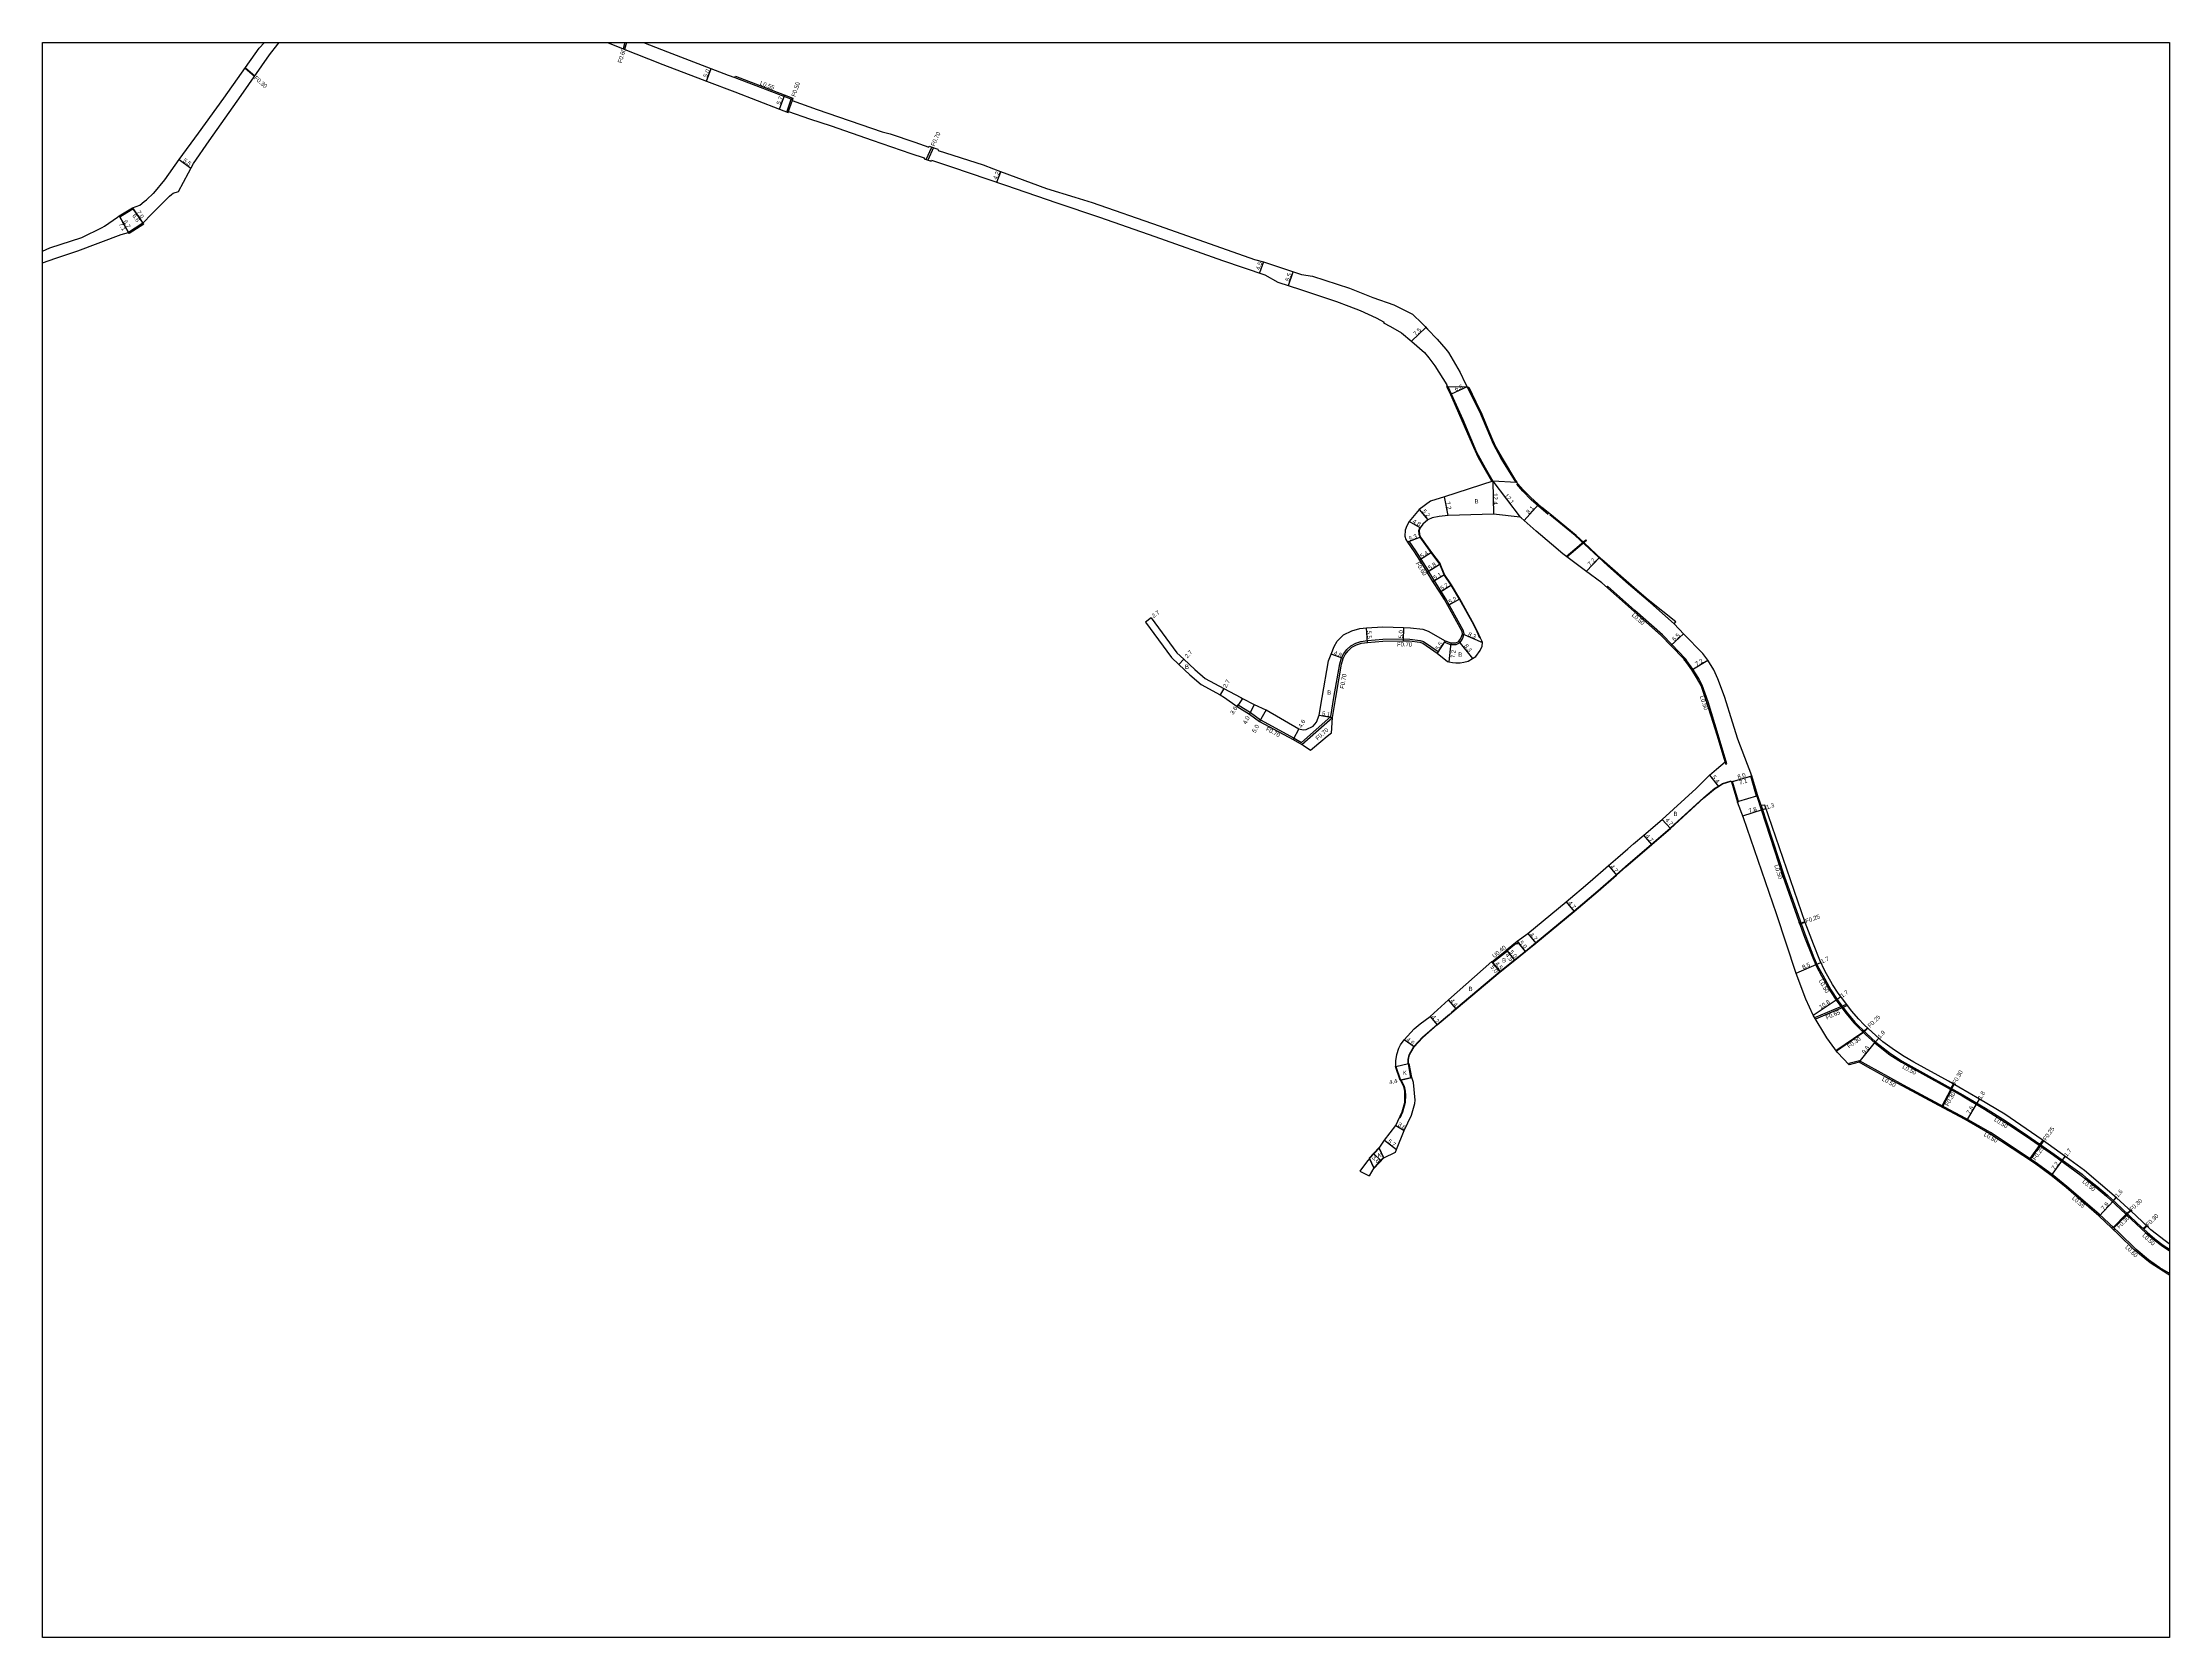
# Model space of a CAD drawing. Header units: metres. Extents: x -19200 to -16000, y -103800 to -102000.
# Drawn here: x -16800 to -16000, y -103800 to -103200 of the extents above; entities that cross this region are included whole.
import ezdxf

# ---------------------------------------------------------------- set-up
doc = ezdxf.new("R2010")
doc.units = ezdxf.units.M
doc.header["$LTSCALE"] = 2.5
for name, color, linetype in [('側溝・桝', 7, 'Continuous'), ('図郭', 7, 'Continuous'), ('幅員', 7, 'Continuous'), ('歩道・分離帯・安全施設', 7, 'Continuous'), ('舗装', 7, 'Continuous'), ('道路', 7, 'Continuous')]:
    doc.layers.add(name, color=color, linetype=linetype)
doc.styles.get("Standard").update_dxf_attribs({"font": ''})
doc.styles.get('Standard').set_extended_font_data('@MS PGothic')

msp = doc.modelspace()

# ---------------------------------------------------------------- linework, layer by layer
at = {"layer": '側溝・桝', "ltscale": 0.5, "flags": 128}
for points in [[(-16580.99, -103200), (-16581.67, -103202.34)], [(-16580.36, -103200), (-16581.1, -103202.56)], [(-16720.32, -103212.76), (-16723.84, -103209.73)], [(-16723.66, -103209.47), (-16720.17, -103212.54)], [(-16539.59, -103213.2), (-16517.93, -103221.44)], [(-16520.05, -103226.15), (-16518.41, -103221.26)], [(-16518.02, -103221.76), (-16519.63, -103226.31)], [(-16467.69, -103243.99), (-16465.56, -103239.3)], [(-16464.9, -103239.53), (-16467.04, -103244.21)], [(-16226.97, -103393.3), (-16219.47, -103387.05), (-16219.21, -103387.39), (-16226.64, -103393.55)], [(-16167.12, -103470.56), (-16166.88, -103471.52)], [(-16155.09, -103483.9), (-16154.7, -103483.8)], [(-16155.09, -103483.9), (-16145.38, -103513.63), (-16139.42, -103530.61), (-16137.22, -103536.54), (-16134.16, -103544.38), (-16132.78, -103547.6), (-16130.88, -103551.08), (-16127.8, -103556.58), (-16125.1, -103560.65), (-16121.66, -103565.27), (-16118.71, -103568.84), (-16114.32, -103573.2), (-16110.75, -103576.39), (-16105.22, -103580.77), (-16100.81, -103583.62), (-16097.38, -103585.46), (-16077.92, -103596.28), (-16069.51, -103601.3), (-16062.06, -103605.98), (-16053.54, -103611.67), (-16043.63, -103618.56), (-16033.17, -103626.16), (-16031.63, -103627.44), (-16027.69, -103630.57)], [(-16138.66, -103531.23), (-16137.1, -103530.68)], [(-16138.57, -103531.47), (-16137.02, -103530.91)], [(-16133.44, -103566.82), (-16121.53, -103561.7)], [(-16121.1, -103562.25), (-16133.1, -103567.39)], [(-16125.44, -103579.2), (-16115.28, -103572.24)], [(-16115.09, -103572.43), (-16125.27, -103579.43)], [(-16114.92, -103571.89), (-16113.63, -103570.65)], [(-16113.46, -103570.82), (-16114.73, -103572.08)], [(-16082.07, -103593.4), (-16081.21, -103591.86)], [(-16081.82, -103593.54), (-16080.97, -103592)], [(-16085.52, -103599.98), (-16082.21, -103593.9)], [(-16081.96, -103594.03), (-16085.24, -103600.13)], [(-16052.45, -103619.84), (-16048.91, -103614.89)], [(-16048.71, -103615.03), (-16052.22, -103619.99)], [(-16048.62, -103614.48), (-16047.59, -103613.05)], [(-16047.4, -103613.19), (-16048.42, -103614.62)], [(-16027.69, -103630.57), (-16023.64, -103634.01), (-16018.38, -103638.82), (-16012.44, -103644.46), (-16008.76, -103647.91), (-16005.76, -103650.39), (-16002.61, -103652.81), (-16000, -103654.56)], [(-16015.96, -103640.43), (-16014.8, -103639.33)], [(-16014.57, -103639.55), (-16015.76, -103640.62)], [(-16021.17, -103645.72), (-16016.31, -103640.78)], [(-16016.08, -103641), (-16020.94, -103645.94)], [(-16008.69, -103645.05), (-16009.84, -103646.21)], [(-16008.47, -103645.25), (-16009.65, -103646.39)]]:
    msp.add_lwpolyline(points, dxfattribs=at)
at = {"layer": '側溝・桝'}
for points in [[(-16286.6, -103387.93), (-16286.12, -103387.58), (-16283.59, -103391.2), (-16278.76, -103398.89)], [(-16265.49, -103421.3), (-16272.16, -103409.22), (-16278.76, -103398.89)], [(-16174.15, -103446.25), (-16175.72, -103441.74), (-16177.04, -103439.23), (-16179.29, -103435.75), (-16182.15, -103431.7), (-16187.13, -103426.51), (-16190.66, -103422.83), (-16201.06, -103413.68), (-16211.34, -103404.56), (-16211.76, -103404.86)], [(-16272.47, -103425.05), (-16272.7, -103425.6), (-16270.38, -103426.45), (-16268.53, -103426.45), (-16268.26, -103426.4), (-16267.01, -103425.85), (-16266.82, -103425.69), (-16266.06, -103424.61), (-16265.84, -103424.13), (-16265.35, -103422.69), (-16265.32, -103422.44), (-16265.49, -103421.3)], [(-16314.3, -103446.42), (-16312.09, -103433.75), (-16311.45, -103431.5), (-16310.6, -103429.89), (-16309.38, -103428.34), (-16307.97, -103426.95), (-16306.08, -103425.93), (-16304.11, -103425.29), (-16301.7, -103424.94), (-16295.85, -103424.51), (-16288.26, -103424.36), (-16285.74, -103424.43), (-16281.78, -103424.91), (-16280.57, -103425.35), (-16275.01, -103429.12), (-16275.39, -103429.71)], [(-16315.44, -103453.55), (-16314.3, -103446.42)], [(-16166.88, -103471.52), (-16166.48, -103471.34), (-16169.69, -103460.41), (-16173.52, -103448.08), (-16174.15, -103446.25)], [(-16350.64, -103449.79), (-16350.27, -103449.19), (-16345.67, -103452.03), (-16341.87, -103454.84), (-16329.25, -103461.63), (-16326.42, -103463.27)], [(-16326.42, -103463.27), (-16315.44, -103453.55)], [(-16326.33, -103464.13), (-16314.79, -103453.91)], [(-16254.82, -103545.83), (-16249.28, -103541.35)], [(-16249.1, -103541.58), (-16245.71, -103538.84)]]:
    msp.add_lwpolyline(points, dxfattribs=at)
at = {"layer": '側溝・桝', "ltscale": 0.5, "flags": 128}
for points in [[(-16182.06, -103431.83), (-16181.84, -103432.14), (-16182.23, -103432.45), (-16182.48, -103432.1)], [(-16138.78, -103530.91), (-16138.48, -103531.7), (-16138.95, -103531.87), (-16139.25, -103531.07)], [(-16115.29, -103571.53), (-16114.7, -103572.11), (-16115.09, -103572.43), (-16115.67, -103571.85)], [(-16085.38, -103600.62), (-16086.03, -103600.27), (-16085.8, -103599.83), (-16085.16, -103600.18)], [(-16082.39, -103593.22), (-16081.51, -103593.71), (-16081.75, -103594.15), (-16082.65, -103593.65)], [(-16049, -103614.22), (-16048.15, -103614.81), (-16048.44, -103615.22), (-16049.3, -103614.62)], [(-16052.63, -103619.72), (-16051.94, -103620.18), (-16052.24, -103620.58), (-16052.95, -103620.12)], [(-16021.71, -103646.01), (-16021.31, -103645.58), (-16020.66, -103646.21), (-16021.08, -103646.62)], [(-16015.49, -103640.87), (-16015.84, -103641.23), (-16016.55, -103640.56), (-16016.18, -103640.21)]]:
    msp.add_lwpolyline(points, close=True, dxfattribs=at)
at = {"layer": '側溝・桝'}
msp.add_lwpolyline([(-16244.84, -103538.65), (-16245.46, -103539.15), (-16245.71, -103538.84), (-16245.96, -103538.53), (-16245.34, -103538.03)], close=True, dxfattribs=at)
at = {"layer": '側溝・桝', "ltscale": 0.5}
for points in [[(-16000.38, -103662.88), (-16003.59, -103660.94), (-16007.85, -103657.92), (-16012.57, -103654.06), (-16019.1, -103647.69), (-16026.38, -103640.75), (-16038.59, -103630.33), (-16044.17, -103625.8), (-16050.46, -103621.15), (-16067.34, -103610.07), (-16076.65, -103604.71), (-16086.48, -103599.47), (-16100.08, -103592.21), (-16105.99, -103589), (-16113.15, -103585.01), (-16116.62, -103583.05), (-16120.58, -103584.13), (-16120.47, -103584.61)], [(-16000, -103663.09), (-16000.38, -103662.88)]]:
    msp.add_lwpolyline(points, dxfattribs=at)
at = {"layer": '図郭'}
msp.add_lwpolyline([(-16800, -103200), (-16000, -103200), (-16000, -103800), (-16800, -103800)], close=True, dxfattribs=at)
at = {"layer": '幅員', "flags": 128}
for points in [[(-16550.27, -103214.5), (-16548.5, -103209.83)], [(-16522.86, -103225.07), (-16520.83, -103219.73)], [(-16441.11, -103252.57), (-16439.6, -103248.62)], [(-16766.17, -103262.14), (-16762.29, -103267.94)], [(-16766.01, -103262.54), (-16762.29, -103267.94)], [(-16771.16, -103265.23), (-16767.69, -103271.44)], [(-16770.94, -103265.63), (-16767.69, -103271.44)], [(-16340.81, -103282.44), (-16342.24, -103286.67)], [(-16331.33, -103291.45), (-16329.56, -103286.24)], [(-16285.08, -103312.39), (-16279.74, -103307.15)], [(-16264.18, -103329.58), (-16270.16, -103332.3)], [(-16242.73, -103379.81), (-16237.31, -103373.8)], [(-16219.34, -103398.97), (-16214.34, -103393.73)], [(-16187.49, -103426.86), (-16182.73, -103422.43)], [(-16179.7, -103436.03), (-16173.57, -103432.36)], [(-16164.72, -103478.1), (-16157.03, -103475.84)], [(-16164.32, -103477.97), (-16157.51, -103476.01)], [(-16160.44, -103490.96), (-16153.04, -103488.54)], [(-16153.04, -103488.54), (-16151.78, -103488.11)], [(-16140.41, -103550.09), (-16132.61, -103546.74)], [(-16132.61, -103546.74), (-16131.11, -103546.05)], [(-16134, -103565.89), (-16124.98, -103559.92)], [(-16124.98, -103559.92), (-16123.63, -103558.91)], [(-16116.69, -103583.59), (-16110.58, -103575.88)], [(-16110.58, -103575.88), (-16109.35, -103574.49)], [(-16076.2, -103605.55), (-16072.31, -103599.04)], [(-16072.31, -103599.04), (-16071.42, -103597.49)], [(-16044.4, -103626.25), (-16040.19, -103620.45)], [(-16040.19, -103620.45), (-16039.21, -103619.1)], [(-16026.38, -103641.57), (-16021.03, -103635.72)], [(-16021.03, -103635.72), (-16020.02, -103634.53)]]:
    msp.add_lwpolyline(points, dxfattribs=at)
at = {"layer": '幅員'}
for points in [[(-16748.63, -103244.01), (-16744.16, -103247.28)], [(-16254.53, -103364.97), (-16254.29, -103377.37)], [(-16254.53, -103364.97), (-16244.16, -103378.56)], [(-16282.25, -103375.63), (-16278.9, -103379.6)], [(-16271.33, -103377.94), (-16272.69, -103370.87)], [(-16281.79, -103382.57), (-16285.97, -103380.21)], [(-16281.66, -103386.03), (-16286.6, -103387.93)], [(-16277.54, -103391.8), (-16282.08, -103394.73)], [(-16279.26, -103399.22), (-16274.35, -103396.12)], [(-16277.01, -103402.74), (-16272.63, -103400.13)], [(-16274.43, -103406.78), (-16270.02, -103404.02)], [(-16271.41, -103411.83), (-16266.85, -103409.31)], [(-16383, -103416.41), (-16385.17, -103418.01)], [(-16301.63, -103425.64), (-16302.05, -103420.16)], [(-16288.13, -103420.06), (-16288.26, -103425.06)], [(-16265.93, -103422.39), (-16258.33, -103425.71)], [(-16370.73, -103431.98), (-16372.59, -103433.94)], [(-16310.79, -103431.76), (-16315.29, -103430.09)], [(-16272.47, -103425.05), (-16275.39, -103429.71)], [(-16270.28, -103425.85), (-16271.06, -103433)], [(-16267.3, -103425.28), (-16262.14, -103431.78)], [(-16355.72, -103442.98), (-16357.01, -103445.36)], [(-16348.72, -103446.74), (-16350.64, -103449.79)], [(-16344.21, -103449.07), (-16346.06, -103452.61)], [(-16339.77, -103451.09), (-16342.24, -103455.43)], [(-16319.81, -103453.03), (-16314.79, -103453.91)], [(-16327.42, -103458.19), (-16329.6, -103462.24)], [(-16172.98, -103475.64), (-16169.56, -103479.82)], [(-16190.85, -103492.23), (-16187.7, -103495.71)], [(-16194.68, -103501.72), (-16197.76, -103498.17)], [(-16211.04, -103509.64), (-16207.95, -103513.19)], [(-16226.9, -103523.27), (-16223.89, -103526.87)], [(-16241.3, -103535.14), (-16238.31, -103538.77)], [(-16246.2, -103545.16), (-16249.35, -103541.27)], [(-16246.2, -103545.16), (-16249.03, -103541.66)], [(-16242.18, -103541.9), (-16245.34, -103538.03)], [(-16254.88, -103545.75), (-16251.74, -103549.64)], [(-16251.74, -103549.64), (-16254.57, -103546.14)], [(-16278.12, -103566.4), (-16275.38, -103569.58)], [(-16268.34, -103563.52), (-16271.18, -103560.15)], [(-16284.08, -103577.83), (-16287.8, -103575.13)], [(-16289.25, -103590.29), (-16284.95, -103589.35)], [(-16290.96, -103607.4), (-16287.89, -103609.27)], [(-16295.26, -103612.96), (-16290.74, -103616.45)], [(-16299.26, -103618.08), (-16296.65, -103620.55)]]:
    msp.add_lwpolyline(points, dxfattribs=at)
at = {"layer": '歩道・分離帯・安全施設', "ltscale": 0.5, "flags": 128}
for points in [[(-16271.54, -103329.56), (-16269.86, -103333.24), (-16266.84, -103339.97), (-16264.07, -103346.28), (-16260.82, -103353.89), (-16257.62, -103360.03), (-16254.72, -103364.93)], [(-16245.53, -103365.46), (-16246.14, -103364.74), (-16249.69, -103358.91), (-16251.21, -103356.41), (-16253.31, -103352.58), (-16254.24, -103350.77), (-16255.47, -103347.81), (-16258.18, -103341.51), (-16259.19, -103339.05), (-16263.73, -103329.8)], [(-16233.72, -103377.51), (-16237.35, -103374.39), (-16240.02, -103372), (-16243.19, -103368.75), (-16245.49, -103366.12)], [(-16186.28, -103418.62), (-16195.22, -103410.84), (-16203.42, -103403.8), (-16211.24, -103396.91), (-16221.77, -103387.13), (-16223.56, -103385.45), (-16233.09, -103377.67)], [(-16153.54, -103487.03), (-16144.91, -103513.47), (-16138.95, -103530.44), (-16136.76, -103536.36), (-16133.7, -103544.19), (-16132.33, -103547.38), (-16130.44, -103550.84), (-16127.37, -103556.32), (-16124.69, -103560.36), (-16121.27, -103564.96), (-16118.34, -103568.51), (-16113.97, -103572.83), (-16110.43, -103576), (-16104.93, -103580.36), (-16100.56, -103583.19), (-16097.14, -103585.02), (-16077.67, -103595.85), (-16069.25, -103600.87), (-16061.79, -103605.56), (-16053.26, -103611.26), (-16043.34, -103618.15), (-16032.86, -103625.77), (-16031.31, -103627.05), (-16027.38, -103630.18)], [(-16027.38, -103630.18), (-16023.31, -103633.63), (-16018.04, -103638.45), (-16012.1, -103644.09), (-16008.43, -103647.53), (-16005.45, -103650), (-16002.32, -103652.41), (-16000, -103653.96)]]:
    msp.add_lwpolyline(points, dxfattribs=at)
at = {"layer": '歩道・分離帯・安全施設'}
for points in [[(-16259.34, -103424.13), (-16260.39, -103421.63), (-16261.64, -103419.07), (-16266.98, -103409.39), (-16270.15, -103404.1), (-16272.76, -103400.2), (-16274.47, -103396.21), (-16277.67, -103391.89), (-16281.79, -103386.11), (-16282.23, -103385.13), (-16282.33, -103383.6), (-16281.94, -103382.55)], [(-16270.12, -103564.85), (-16268.44, -103563.41), (-16251.83, -103549.52), (-16246.3, -103545.04), (-16242.27, -103541.78), (-16238.4, -103538.65), (-16223.99, -103526.76), (-16214.95, -103519.09), (-16208.05, -103513.07), (-16204.56, -103510.03), (-16194.78, -103501.61), (-16187.8, -103495.6), (-16175.18, -103484.03), (-16170.95, -103480.56), (-16169.64, -103479.69), (-16168.14, -103478.7), (-16164.85, -103477.68)], [(-16286.37, -103584.1), (-16286.34, -103582.57), (-16285.94, -103580.81), (-16284.2, -103577.74), (-16280.98, -103574.21), (-16275.47, -103569.46), (-16270.86, -103565.49)], [(-16289.12, -103590.22), (-16287.82, -103592.65), (-16287.51, -103594.47), (-16287.39, -103596.03), (-16287.44, -103598.73), (-16288.51, -103602.33), (-16289.54, -103604.61)]]:
    msp.add_lwpolyline(points, dxfattribs=at)
at = {"layer": '舗装'}
for points in [[(-16290.95, -103585.22), (-16286.22, -103584.11)], [(-16285.3, -103589.43), (-16289.25, -103590.29)], [(-16295.63, -103619.48), (-16297.27, -103615.97)], [(-16300.87, -103619.78), (-16299.24, -103623.29)]]:
    msp.add_lwpolyline(points, dxfattribs=at)
at = {"layer": '道路'}
for points in [[(-16762.29, -103267.94), (-16758.86, -103264.5), (-16754.59, -103260.17), (-16752.19, -103257.75), (-16751.49, -103257.12), (-16750.86, -103256.66), (-16748.86, -103256.05), (-16743.2, -103245.5), (-16737.31, -103236.99), (-16725.32, -103219.92), (-16714.68, -103204.68), (-16711.54, -103200.64), (-16710.94, -103200)], [(-16760.86, -103259.21), (-16758.27, -103256.71), (-16758.15, -103256.61), (-16754.03, -103251.71), (-16748.63, -103244.01), (-16741.38, -103234.09), (-16731.79, -103220.95), (-16718.51, -103202.18), (-16716.57, -103200)], [(-16587.55, -103200), (-16582.24, -103202.11), (-16566.71, -103208.22), (-16551.95, -103213.86), (-16550.27, -103214.5), (-16539.55, -103218.56), (-16522.86, -103225.07)], [(-16573.97, -103200), (-16564.92, -103203.55), (-16550.21, -103209.18), (-16542.12, -103212.24)], [(-16542.12, -103212.24), (-16539.59, -103213.2), (-16539.38, -103212.69), (-16517.77, -103220.89), (-16518.02, -103221.76), (-16508.6, -103225.16), (-16484.22, -103233.64), (-16481.2, -103234.32)], [(-16522.86, -103225.07), (-16519.52, -103226.34), (-16519.4, -103225.93), (-16511.49, -103228.65), (-16503.39, -103231.34), (-16487.98, -103236.76), (-16473.39, -103241.74), (-16468.4, -103243.39), (-16468.44, -103243.72), (-16465.78, -103244.65), (-16465.63, -103244.23), (-16458.16, -103246.77), (-16437.82, -103253.69), (-16418.49, -103260.27), (-16402.43, -103265.7), (-16381.62, -103272.92), (-16356.23, -103281.95), (-16340.25, -103287.34), (-16335.42, -103290.12), (-16326.86, -103292.9), (-16313.3, -103297.42), (-16308.72, -103299.14), (-16304.36, -103300.86), (-16298.42, -103303.58), (-16295.35, -103305.16), (-16295.58, -103305.48), (-16292.97, -103306.82), (-16288.81, -103309.24), (-16284.93, -103312.53), (-16280.14, -103316.65), (-16278.63, -103318.65), (-16276.32, -103321.59)], [(-16481.2, -103234.32), (-16471.9, -103237.49), (-16466.64, -103239.34), (-16466.46, -103238.99), (-16463.24, -103240.11), (-16463.15, -103240.56), (-16446.23, -103246.06), (-16442.33, -103247.57)], [(-16442.33, -103247.57), (-16439.71, -103248.57), (-16422.42, -103254.85), (-16411.78, -103258.12)], [(-16771.83, -103265.65), (-16771.16, -103265.23), (-16770.94, -103265.63), (-16766.01, -103262.54), (-16766.17, -103262.14), (-16763.4, -103261.15)], [(-16763.4, -103261.15), (-16761.76, -103259.85), (-16760.86, -103259.21)], [(-16411.78, -103258.12), (-16405.23, -103260.2), (-16380.02, -103268.94), (-16344.09, -103281.61), (-16340.81, -103282.44), (-16326.48, -103287.28), (-16322.29, -103287.9), (-16308.38, -103292.38), (-16299.58, -103295.96), (-16291.68, -103298.72), (-16284.77, -103302.22), (-16281.02, -103305.76), (-16280.01, -103306.88)], [(-16800, -103278.43), (-16797.22, -103277.29), (-16785.25, -103273.32), (-16777.54, -103269.54), (-16776.69, -103269.03), (-16771.83, -103265.65)], [(-16800, -103282.83), (-16795, -103281.09), (-16786.77, -103278.35), (-16770.42, -103272.16), (-16767.69, -103271.44)], [(-16762.29, -103267.94), (-16767.69, -103271.44)], [(-16280.01, -103306.88), (-16279.11, -103307.79), (-16275.38, -103311.63), (-16272.2, -103315.36), (-16271.22, -103316.66), (-16266.75, -103324.19)], [(-16276.32, -103321.59), (-16271.77, -103328.75)], [(-16266.75, -103324.19), (-16264.89, -103328.17)], [(-16254.53, -103364.97), (-16257.42, -103360), (-16260.6, -103354.07), (-16265.84, -103341.81), (-16270.8, -103330.88), (-16271.77, -103328.75)], [(-16264.89, -103328.17), (-16259.44, -103338.98), (-16254.29, -103351.03), (-16251.36, -103356.49), (-16246.1, -103364.92)], [(-16254.53, -103364.97), (-16272.69, -103370.87), (-16277.97, -103372.58), (-16282.25, -103375.63), (-16285.97, -103380.21), (-16286.88, -103381.83), (-16287.49, -103383.46), (-16287.55, -103385.65), (-16287.18, -103386.93), (-16286.6, -103387.93), (-16284.09, -103391.54), (-16282.08, -103394.73), (-16279.26, -103399.22)], [(-16167.23, -103446.42), (-16167.34, -103446.05), (-16169.86, -103439.43), (-16171.42, -103435.95), (-16173.57, -103432.35), (-16175.52, -103429.86), (-16182.65, -103422.52), (-16186.28, -103418.62), (-16185.7, -103417.98), (-16196.03, -103409.63), (-16200.39, -103406.07), (-16213.55, -103394.49), (-16213.55, -103394.49), (-16220.09, -103388.25), (-16223.16, -103385.42), (-16233.12, -103377.36), (-16236.05, -103374.93), (-16240.38, -103371.03), (-16243.15, -103368.33), (-16246.1, -103364.92)], [(-16244.16, -103378.56), (-16254.29, -103377.37), (-16271.33, -103377.94), (-16274.64, -103378.31), (-16277.27, -103378.82), (-16278.9, -103379.6), (-16280.81, -103381.22), (-16281.79, -103382.57), (-16282.18, -103383.62), (-16282.08, -103385.1), (-16281.66, -103386.03), (-16277.54, -103391.8), (-16274.35, -103396.12)], [(-16174.63, -103446.42), (-16176.18, -103441.94), (-16177.47, -103439.48), (-16179.7, -103436.03), (-16182.54, -103432.02), (-16187.49, -103426.86), (-16191.01, -103423.19), (-16201.39, -103414.06), (-16213.54, -103403.28), (-16219.65, -103398.73), (-16228.22, -103392.37), (-16232.45, -103388.75), (-16238.15, -103383.76), (-16242.73, -103379.81), (-16243.85, -103378.83), (-16244.16, -103378.56)], [(-16266.06, -103421.51), (-16271.41, -103411.83), (-16272.67, -103409.53), (-16274.43, -103406.78), (-16277.01, -103402.74), (-16279.26, -103399.22)], [(-16261.51, -103419), (-16266.85, -103409.31), (-16270.02, -103404.02), (-16272.63, -103400.13), (-16274.35, -103396.12)], [(-16383, -103416.41), (-16385.17, -103418.01)], [(-16385.17, -103418.01), (-16375.33, -103431.36), (-16372.59, -103433.94), (-16368.45, -103437.83), (-16364.21, -103441.53), (-16357.01, -103445.36)], [(-16383, -103416.41), (-16373.3, -103429.56), (-16370.73, -103431.98), (-16366.64, -103435.83), (-16362.67, -103439.29), (-16355.72, -103442.98), (-16349.34, -103446.42)], [(-16313.01, -103425.17), (-16311.14, -103423.29), (-16310.66, -103422.8), (-16307.48, -103421.28), (-16304.49, -103420.47), (-16302.05, -103420.16), (-16295.89, -103419.84), (-16288.13, -103420.06), (-16285.42, -103420.14), (-16280.77, -103420.7), (-16278.77, -103421.43), (-16272.47, -103425.05), (-16270.28, -103425.85), (-16268.54, -103425.83), (-16268.41, -103425.8), (-16267.3, -103425.28), (-16267.24, -103425.23), (-16266.54, -103424.21), (-16266.39, -103423.88), (-16265.95, -103422.52), (-16265.93, -103422.39), (-16266.06, -103421.51)], [(-16275.39, -103429.71), (-16271.54, -103432.87), (-16271.06, -103433), (-16269.63, -103433.25), (-16268.47, -103433.29), (-16266.79, -103433.33), (-16265.44, -103433.15), (-16263.81, -103432.69), (-16262.14, -103431.78), (-16260.94, -103430.92), (-16259.22, -103428.7), (-16258.56, -103427.02), (-16258.33, -103425.71), (-16258.63, -103425.12), (-16259.2, -103424.08), (-16260.25, -103421.57), (-16261.51, -103419)], [(-16318.66, -103446.42), (-16316.25, -103432.57), (-16315.29, -103430.09), (-16314.19, -103427.23), (-16313.01, -103425.17)], [(-16313.59, -103446.42), (-16311.41, -103433.91), (-16310.79, -103431.76), (-16310.01, -103430.27), (-16308.86, -103428.8), (-16307.55, -103427.52), (-16305.8, -103426.57), (-16303.95, -103425.97), (-16301.63, -103425.64), (-16295.82, -103425.21), (-16288.26, -103425.06), (-16285.79, -103425.13), (-16281.94, -103425.6), (-16280.89, -103425.98), (-16275.39, -103429.71)], [(-16357.01, -103445.36), (-16355.41, -103446.42)], [(-16355.41, -103446.42), (-16350.64, -103449.79), (-16346.06, -103452.61), (-16342.24, -103455.43), (-16329.6, -103462.24), (-16326.33, -103464.13), (-16325.88, -103464.38), (-16323.13, -103466.21), (-16318.5, -103462.32), (-16317.51, -103461.55), (-16315.51, -103459.98)], [(-16349.34, -103446.42), (-16348.72, -103446.74), (-16344.21, -103449.07)], [(-16344.21, -103449.07), (-16339.94, -103451.01), (-16339.77, -103451.09), (-16327.42, -103458.19), (-16325.81, -103458.59), (-16324.71, -103458.41), (-16322.11, -103457.21), (-16320.81, -103455.67), (-16319.81, -103453.03), (-16318.66, -103446.42)], [(-16315.51, -103459.98), (-16315.24, -103459.77), (-16314.79, -103453.91), (-16313.59, -103446.42)], [(-16167.12, -103470.56), (-16170.17, -103460.55), (-16173.99, -103448.24), (-16174.63, -103446.42)], [(-16157.03, -103475.84), (-16162.35, -103462.03), (-16164.35, -103455.68), (-16167.23, -103446.42)], [(-16203.71, -103503.29), (-16201.57, -103501.5), (-16197.76, -103498.17), (-16190.85, -103492.23), (-16178.08, -103480.66), (-16172.98, -103475.64), (-16170.34, -103473.4), (-16167.12, -103470.56)], [(-16270.76, -103565.6), (-16270.02, -103564.96), (-16268.34, -103563.52), (-16251.74, -103549.64), (-16246.2, -103545.16), (-16242.18, -103541.9), (-16238.31, -103538.77), (-16223.89, -103526.87), (-16214.85, -103519.21), (-16207.95, -103513.19), (-16204.46, -103510.14), (-16194.68, -103501.72), (-16187.7, -103495.71), (-16175.08, -103484.14), (-16170.86, -103480.68), (-16169.56, -103479.82), (-16168.07, -103478.83), (-16164.8, -103477.82)], [(-16164.72, -103478.1), (-16164.8, -103477.82)], [(-16162.04, -103485.57), (-16164.32, -103477.97), (-16164.72, -103478.1)], [(-16155.33, -103483.57), (-16157.5, -103476.04)], [(-16000.62, -103663.32), (-16000.66, -103663.3), (-16007.28, -103659.05), (-16013.32, -103654.15), (-16019.17, -103648.43), (-16026.62, -103641.35), (-16038.91, -103630.71), (-16044.48, -103626.19), (-16050.75, -103621.56), (-16067.6, -103610.49), (-16076.9, -103605.15), (-16086.71, -103599.91), (-16100.32, -103592.65), (-16106.23, -103589.44), (-16113.4, -103585.44), (-16116.69, -103583.59), (-16120.47, -103584.61), (-16124.86, -103579.98), (-16128.91, -103574.47), (-16134, -103565.89), (-16136.76, -103559.85), (-16140.36, -103550.25), (-16147.75, -103527.77), (-16160.19, -103491.61), (-16162.46, -103485.79)], [(-16000.14, -103651.88), (-16001.65, -103650.77), (-16007.02, -103646.62), (-16012.69, -103641.28), (-16019.95, -103634.59), (-16032.01, -103624.29), (-16038.87, -103619.35), (-16047.91, -103612.82), (-16061.92, -103603.18), (-16071.41, -103597.5), (-16083.14, -103590.75), (-16096.14, -103583.59), (-16099.77, -103581.5), (-16103.43, -103579.03), (-16107.77, -103575.9), (-16113.19, -103571.07), (-16114.94, -103569.36), (-16116.78, -103567.39), (-16119.56, -103564.24), (-16121.77, -103561.39), (-16124.56, -103557.67), (-16126.79, -103554.38), (-16129.62, -103549.28), (-16131.48, -103545.23), (-16133.88, -103539.2), (-16136.98, -103531.02), (-16152.21, -103486.84), (-16153.54, -103487.03), (-16154.83, -103483.42)], [(-16223.61, -103520.52), (-16221.3, -103518.51), (-16217.92, -103515.64), (-16211.04, -103509.64), (-16207.54, -103506.59), (-16203.71, -103503.29)], [(-16281.81, -103569.1), (-16278.12, -103566.4), (-16271.18, -103560.15), (-16254.88, -103545.75), (-16254.82, -103545.83), (-16254.57, -103546.14), (-16249.03, -103541.66), (-16249.1, -103541.58), (-16249.28, -103541.35), (-16249.35, -103541.27), (-16245.96, -103538.53), (-16245.34, -103538.03), (-16241.3, -103535.14), (-16226.9, -103523.27), (-16223.61, -103520.52)], [(-16286.22, -103584.11), (-16286.19, -103582.59), (-16285.8, -103580.87), (-16284.08, -103577.83), (-16280.87, -103574.31), (-16275.38, -103569.58), (-16270.76, -103565.6)], [(-16290.95, -103585.22), (-16291.02, -103583.03), (-16290.59, -103580.64), (-16289.8, -103578.29), (-16289.26, -103577.07), (-16287.8, -103575.13), (-16284.09, -103571.01), (-16281.81, -103569.1)], [(-16297.27, -103615.97), (-16295.26, -103612.96), (-16290.96, -103607.4), (-16288.65, -103602.28), (-16287.59, -103598.71), (-16287.54, -103596.03), (-16287.66, -103594.49), (-16287.97, -103592.7), (-16289.25, -103590.29)], [(-16295.52, -103619.58), (-16291.17, -103617.49), (-16290.74, -103616.45), (-16287.89, -103609.27), (-16285.14, -103603.52), (-16283.9, -103599.11), (-16283.71, -103597.81), (-16284.28, -103591.21)], [(-16290.95, -103585.22), (-16289.25, -103590.29)], [(-16285.3, -103589.43), (-16286.22, -103584.11)], [(-16284.95, -103589.35), (-16285.15, -103589.4), (-16285.3, -103589.43)], [(-16284.28, -103591.21), (-16284.28, -103591.21), (-16284.95, -103589.35)], [(-16297.27, -103615.97), (-16300.87, -103619.78)], [(-16300.87, -103619.78), (-16302.04, -103621.2), (-16304.48, -103624.61)], [(-16299.24, -103623.29), (-16300.97, -103626.33)], [(-16295.52, -103619.58), (-16295.63, -103619.48), (-16299.24, -103623.29)], [(-16304.48, -103624.61), (-16300.97, -103626.33)], [(-16000, -103651.97), (-16000.14, -103651.88)], [(-16000, -103663.65), (-16000.62, -103663.32)]]:
    msp.add_lwpolyline(points, dxfattribs=at)
at = {"layer": '道路', "ltscale": 0.5, "flags": 128}
for points in [[(-16770.94, -103265.63), (-16771.16, -103265.23), (-16766.17, -103262.14), (-16766.01, -103262.54), (-16770.94, -103265.63)], [(-16157.03, -103475.84), (-16157.5, -103476.04)], [(-16162.04, -103485.57), (-16162.46, -103485.79)], [(-16155.33, -103483.57), (-16154.83, -103483.42)]]:
    msp.add_lwpolyline(points, dxfattribs=at)
for points in [[(-16767.69, -103271.44), (-16770.94, -103265.63), (-16766.01, -103262.54), (-16762.29, -103267.94)], [(-16762.29, -103267.94), (-16761.96, -103268.29), (-16767.45, -103271.85), (-16767.69, -103271.44)], [(-16271.47, -103329.4), (-16265.84, -103341.81), (-16260.6, -103354.07), (-16257.42, -103360), (-16254.53, -103364.97), (-16254.9, -103365), (-16257.82, -103360.02), (-16259.89, -103356.18), (-16261.64, -103352.36), (-16263.87, -103347.18), (-16268.5, -103336.54), (-16270.36, -103332.57), (-16271.81, -103329.39)], [(-16271.47, -103329.4), (-16264.18, -103329.58), (-16259.44, -103338.98), (-16254.29, -103351.03), (-16251.36, -103356.49), (-16246.1, -103364.92), (-16245.61, -103365.52), (-16254.53, -103364.97), (-16257.42, -103360), (-16260.6, -103354.07), (-16265.84, -103341.81), (-16270.8, -103330.88)], [(-16264.18, -103329.58), (-16263.47, -103329.6), (-16260.86, -103335.12), (-16258.92, -103339.16), (-16257.04, -103343.76), (-16254.57, -103349.51), (-16253.22, -103352.48), (-16251.03, -103356.38), (-16245.92, -103364.8), (-16245.34, -103365.56), (-16245.61, -103365.52), (-16246.1, -103364.92), (-16251.36, -103356.49), (-16254.29, -103351.03), (-16259.44, -103338.98)], [(-16162.04, -103485.57), (-16164.32, -103477.97), (-16164.78, -103478.12), (-16162.46, -103485.79)], [(-16162.04, -103485.57), (-16164.32, -103477.97), (-16157.5, -103476.04), (-16155.33, -103483.57)], [(-16154.83, -103483.42), (-16157.03, -103475.84), (-16157.5, -103476.04), (-16155.33, -103483.57)]]:
    msp.add_lwpolyline(points, close=True, dxfattribs=at)
at = {"layer": '道路'}
for points in [[(-16289.25, -103590.29), (-16289.39, -103590.34), (-16291.09, -103585.26), (-16290.95, -103585.22)], [(-16290.95, -103585.22), (-16286.22, -103584.11), (-16285.3, -103589.43), (-16289.25, -103590.29)], [(-16285.3, -103589.43), (-16286.22, -103584.11), (-16286.08, -103584.08), (-16285.15, -103589.4)], [(-16300.87, -103619.78), (-16300.98, -103619.68), (-16297.37, -103615.86), (-16297.27, -103615.97)], [(-16300.87, -103619.78), (-16297.27, -103615.97), (-16295.63, -103619.48), (-16299.24, -103623.29)], [(-16299.24, -103623.29), (-16295.63, -103619.48), (-16295.52, -103619.58), (-16299.13, -103623.4)]]:
    msp.add_lwpolyline(points, close=True, dxfattribs=at)

# ---------------------------------------------------------------- texts
at = {"layer": '側溝・桝'}
for s, rotation, p in [('F0.60', 73.84423, (-16582.17, -103207.9)), ('F0.30', 318.71532, (-16720.59, -103213.57)), ('L0.55', 339.21179, (-16530.31, -103215.87)), ('F0.50', 71.35606, (-16516.88, -103220.53)), ('F0.70', 65.51112, (-16464.51, -103239.21)), ('F0.60', 302.18255, (-16283.57, -103395.94)), ('L0.50', 318.66355, (-16202.41, -103415.63)), ('F0.70', 358.38564, (-16290.55, -103427.1)), ('F0.70', 80.12272, (-16310.48, -103443.21)), ('L0.50', 289.19066, (-16176.72, -103446.02)), ('F0.70', 331.69222, (-16340.05, -103458.75)), ('F0.70', 41.52583, (-16320.37, -103462.6)), ('L0.50', 288.07407, (-16148.65, -103509.57)), ('F0.25', 19.64403, (-16136.62, -103531.35)), ('U0.40', 38.9868, (-16253.94, -103544.48)), ('L0.50', 299.24364, (-16131.97, -103552.92)), ('F0.65', 23.18369, (-16128.89, -103567.6)), ('F0.25', 44.67537, (-16112.58, -103570.76)), ('F0.30', 34.49569, (-16120.56, -103578.43)), ('L0.50', 330.85567, (-16108.3, -103590.4)), ('L0.50', 331.7979, (-16100.63, -103585.82)), ('F0.30', 60.6603, (-16080.4, -103592.11)), ('F0.30', 61.45784, (-16083.15, -103600.33)), ('L0.50', 327.84748, (-16066.14, -103605.6)), ('L0.50', 330.08452, (-16069.99, -103611.25)), ('F0.25', 54.67784, (-16050.41, -103620.66)), ('F0.25', 54.67784, (-16046.41, -103613.23)), ('L0.50', 320.40707, (-16032.93, -103628.76)), ('L0.55', 319.13138, (-16036.8, -103634.98)), ('F0.30', 43.50196, (-16014.14, -103639.81)), ('F0.30', 45.44237, (-16018.86, -103646.32)), ('L0.50', 316.82919, (-16010.37, -103648.93)), ('F0.30', 44.9474, (-16007.98, -103645.56)), ('L0.60', 315.58548, (-16016.81, -103653.33))]:
    msp.add_text(s, height=1.6, rotation=rotation, dxfattribs=at).set_placement(p)
at = {"layer": '幅員'}
for s, rotation, p in [('5.0', 69.24237, (-16550.08, -103213.29)), ('5.7', 69.21179, (-16522.53, -103223.5)), ('5.5', 323.86088, (-16747.28, -103244.69)), ('4.2', 69.02228, (-16441.05, -103251.72)), ('7.0', 303.79552, (-16764.73, -103263.83)), ('7.1', 299.19102, (-16771.41, -103268.34)), ('6.7', 299.21637, (-16769.71, -103267.31)), ('6.6', 304.585, (-16766.32, -103265.14)), ('4.5', 71.33414, (-16342.18, -103285.71)), ('5.5', 71.34176, (-16331.09, -103289.98)), ('7.5', 44.45133, (-16283.49, -103310.48)), ('6.6', 24.40791, (-16268.43, -103331.24)), ('5.2', 310.1301, (-16281.16, -103376.41)), ('7.2', 280.89016, (-16272.22, -103372.81)), ('12.4', 271.12448, (-16254.34, -103369.57)), ('17.1', 307.34477, (-16250.24, -103370.43)), ('8.1', 47.97902, (-16240.96, -103377.48)), ('4.8', 330.56419, (-16284.86, -103380.59)), ('5.3', 21.05288, (-16285.66, -103387.46)), ('5.4', 32.82422, (-16281.21, -103394.05)), ('5.8', 32.22254, (-16278.21, -103398.44)), ('5.1', 30.7285, (-16276.25, -103402.17)), ('7.2', 46.3608, (-16217.89, -103397.09)), ('5.2', 32.03646, (-16273.64, -103406.16)), ('2.7', 36.4158, (-16382.08, -103416.58)), ('5.2', 28.9157, (-16270.58, -103411.25)), ('5.5', 274.38837, (-16301.86, -103421.29)), ('5.0', 88.45973, (-16288.34, -103424.16)), ('8.3', 336.38884, (-16263.99, -103423.11)), ('6.5', 42.89696, (-16186.21, -103425.33)), ('2.7', 46.674, (-16369.43, -103431.76)), ('4.8', 339.59778, (-16314.51, -103430.27)), ('5.5', 57.98523, (-16274.86, -103428.68)), ('7.2', 83.82549, (-16268.77, -103431.62)), ('8.3', 308.42482, (-16265.41, -103427.03)), ('7.2', 30.90621, (-16177.85, -103434.63)), ('2.7', 61.60292, (-16354.72, -103442.89)), ('3.6', 57.70133, (-16352.15, -103452.96)), ('4.0', 62.35529, (-16347.26, -103456.62)), ('4.6', 61.84417, (-16326.39, -103457.95)), ('5.1', 350.08618, (-16318.86, -103453.09)), ('5.0', 60.36033, (-16343.82, -103459.83)), ('5.4', 309.36601, (-16172.21, -103476.43)), ('8.0', 16.41456, (-16162.2, -103477.1)), ('7.1', 16.1182, (-16161.59, -103479.22)), ('7.8', 18.07407, (-16158.03, -103489.91)), ('1.3', 19.02119, (-16151.37, -103488.52)), ('4.7', 312.18669, (-16189.77, -103492.54)), ('4.7', 310.96758, (-16197.19, -103498.67)), ('4.7', 311.10028, (-16210.47, -103510.14)), ('4.7', 309.83234, (-16226.34, -103523.78)), ('4.7', 309.52565, (-16240.74, -103535.66)), ('4.5', 308.98715, (-16249.89, -103543.37)), ('5.0', 308.98715, (-16248.39, -103542.22)), ('5.0', 309.25687, (-16244.69, -103538.66)), ('1.7', 24.63729, (-16130.7, -103546.48)), ('5.0', 308.98667, (-16255.52, -103547.85)), ('4.5', 308.98667, (-16253.77, -103546.56)), ('8.5', 23.21173, (-16137.79, -103548.69)), ('1.7', 36.81344, (-16123.06, -103559.39)), ('4.2', 310.74428, (-16277.71, -103566.71)), ('4.4', 310.09283, (-16270.71, -103560.55)), ('10.8', 33.49287, (-16131.13, -103563.69)), ('4.6', 324.08806, (-16287.18, -103575.46)), ('1.9', 48.37938, (-16108.8, -103574.83)), ('9.8', 51.6129, (-16114.63, -103580.59)), ('4.4', 12.33097, (-16293.28, -103591.99)), ('1.8', 60.07379, (-16070.78, -103597.74)), ('3.6', 328.56805, (-16290.4, -103607.43)), ('7.6', 59.15608, (-16075.12, -103603.25)), ('5.7', 322.36292, (-16294.2, -103613.65)), ('3.6', 316.61649, (-16300.15, -103619.67)), ('7.2', 54.00106, (-16043.24, -103624.22)), ('1.7', 54.17039, (-16038.5, -103619.29)), ('1.6', 49.51895, (-16019.43, -103634.61)), ('7.9', 47.55493, (-16024.74, -103639.4))]:
    msp.add_text(s, height=1.6, rotation=rotation, dxfattribs=at).set_placement(p)
at = {"layer": '舗装'}
for s, p in [('B', (-16261.36, -103373.37)), ('B', (-16267.53, -103431.06)), ('B', (-16370.28, -103435.64)), ('B', (-16316.82, -103445.34)), ('B', (-16186.53, -103490.97)), ('B', (-16251.01, -103546.02)), ('B', (-16263.61, -103556.81)), ('K', (-16288.38, -103588.36)), ('K', (-16297.76, -103619.29))]:
    msp.add_text(s, height=1.6, dxfattribs=at).set_placement(p)

doc.saveas('drawing.dxf')
